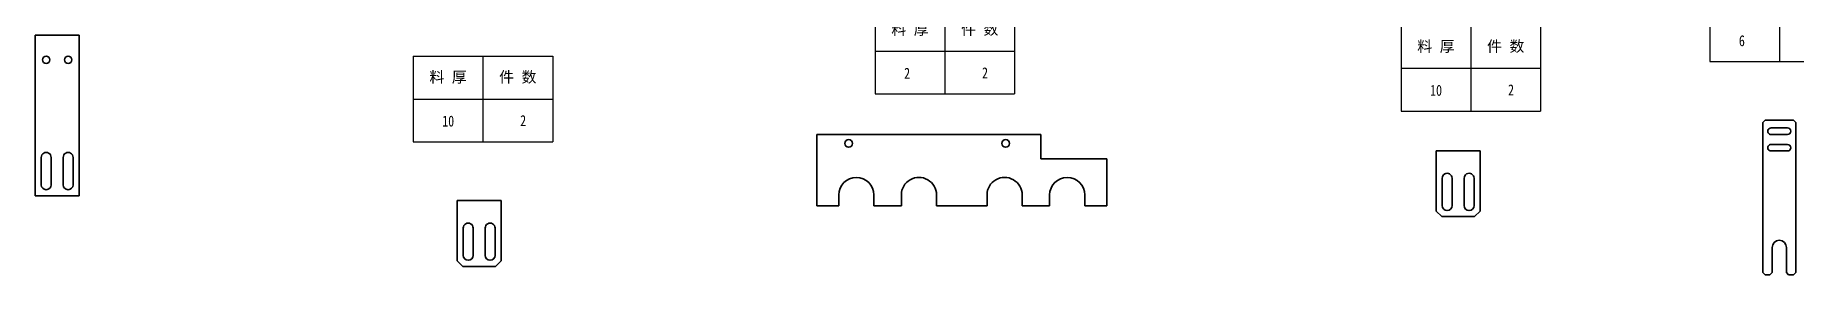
# Model space of a CAD drawing. Header units: millimetres. Extents: x -15766 to 80009, y -9701 to 15159.
# Drawn here: x -11324 to -9721, y 11520 to 11739 of the extents above; entities that cross this region are included whole.
import ezdxf
from ezdxf.enums import TextEntityAlignment as Align

# ---------------------------------------------------------------- set-up
doc = ezdxf.new("R2010")
doc.units = ezdxf.units.MM
doc.layers.add('07', color=7, linetype='Continuous')
doc.layers.add('AM_VIS', color=7, linetype='Continuous', lineweight=18)
doc.layers.add('标注线', color=3, linetype='Continuous', lineweight=18)
doc.styles.add('DIM', font='', dxfattribs={"width": 0.8})
doc.styles.get('DIM').set_extended_font_data('NSimSun')

# ---------------------------------------------------------------- blocks, each defined once
blk = doc.blocks.new('*T2185')
at = {"color": 0, "linetype": 'ByBlock', "lineweight": -2, "transparency": 16777216}
for p, q in [((0, 0), (127, 0)), ((0, 0), (0, -78)), ((63.5, 0), (63.5, -78)), ((127, 0), (127, -78)), ((0, -39), (127, -39)), ((0, -78), (127, -78))]:
    blk.add_line(p, q, dxfattribs=at)
at = {"color": 0, "transparency": 16777216, "char_height": 10, "width": 60.5, "attachment_point": 5}
for s, insert in [('{\\fSimSun|b0|i0|c134|p2;料 厚}', (31.75, -19.5)), ('{\\fSimSun|b0|i0|c134|p2;件 数}', (95.25, -19.5))]:
    blk.add_mtext(s, dxfattribs=dict(at, insert=insert))
blk = doc.blocks.new('圆心打标')
at = {"layer": '标注线'}
for p, q in [((-2.5, 0), (2.5, 0)), ((0, 2.5), (0, -2.5))]:
    blk.add_line(p, q, dxfattribs=at)
blk = doc.blocks.new('拆图参数')
blk.add_blockref('*T2185', (-63.5, 78))
at = {"layer": '标注线'}
blk.add_blockref('圆心打标', (67219.7, -21339.8), dxfattribs=at)
at = {"style": 'DIM', "width": 0.8}
blk.add_attdef('6', text='', height=10, dxfattribs=at).set_placement((-37.1, 18.9), align=Align.MIDDLE_LEFT)
blk.add_attdef('1', text='', height=10, dxfattribs=at).set_placement((36.6, 19.3), align=Align.MIDDLE_CENTER)

msp = doc.modelspace()

# ---------------------------------------------------------------- linework, layer by layer
at = {"layer": 'AM_VIS', "lineweight": 35}
for p, q in [((-11323.67007, 11592.16081), (-11323.66996, 11738.66081)), ((-11323.66996, 11738.66081), (-11283.66996, 11738.66081)), ((-11283.67007, 11592.16081), (-11283.66996, 11738.66081)), ((-9750.6105, 11658.97738), (-9748.6105, 11660.97738)), ((-9750.6105, 11521.97738), (-9750.6105, 11658.97738)), ((-9722.6105, 11660.97738), (-9748.6105, 11660.97738)), ((-9720.6105, 11658.97738), (-9722.6105, 11660.97738)), ((-9720.6105, 11521.97738), (-9720.6105, 11658.97738)), ((-10612.00963, 11647.91801), (-10612.00963, 11582.91801)), ((-10612.00963, 11647.91801), (-10612.00963, 11582.91801)), ((-10612.00963, 11647.91801), (-10408.00963, 11647.91801)), ((-10408.00963, 11625.91801), (-10408.00963, 11647.91801)), ((-9743.1105, 11653.97738), (-9728.1105, 11653.97738)), ((-9728.1105, 11647.97738), (-9743.1105, 11647.97738)), ((-9743.1105, 11638.97738), (-9728.1105, 11638.97738)), ((-11318.17007, 11627.16081), (-11318.17007, 11602.16081)), ((-11309.17007, 11602.16081), (-11309.17007, 11627.16081)), ((-11298.17007, 11627.16081), (-11298.17007, 11602.16081)), ((-11289.17007, 11602.16081), (-11289.17007, 11627.16081)), ((-10408.00963, 11625.91801), (-10348.00963, 11625.91801)), ((-10348.00963, 11625.91801), (-10348.00963, 11582.91801)), ((-10348.00963, 11625.91801), (-10348.00963, 11582.91801)), ((-10008.04625, 11633.16402), (-10048.04625, 11633.16402)), ((-10048.04625, 11578.16402), (-10048.04625, 11633.16402)), ((-10008.04625, 11633.16402), (-10008.04625, 11578.16402)), ((-9728.1105, 11632.97738), (-9743.1105, 11632.97738)), ((-10042.54625, 11583.16402), (-10042.54625, 11608.16402)), ((-10033.54625, 11608.16402), (-10033.54625, 11583.16402)), ((-10022.54625, 11583.16402), (-10022.54625, 11608.16402)), ((-10013.54625, 11608.16402), (-10013.54625, 11583.16402)), ((-11323.67007, 11592.16081), (-11283.67007, 11592.16081)), ((-10592.00963, 11582.91801), (-10592.00963, 11592.91801)), ((-10560.00963, 11592.91801), (-10560.00963, 11582.91801)), ((-10535.00963, 11592.91801), (-10535.00963, 11582.91801)), ((-10503.00963, 11592.91801), (-10503.00963, 11582.91801)), ((-10457.00963, 11592.91801), (-10457.00963, 11582.91801)), ((-10425.00963, 11592.91801), (-10425.00963, 11582.91801)), ((-10400.00963, 11592.91801), (-10400.00963, 11582.91801)), ((-10368.00963, 11582.91801), (-10368.00963, 11592.91801)), ((-10899.43172, 11587.72639), (-10939.43172, 11587.72639)), ((-10939.43172, 11532.72639), (-10939.43172, 11587.72639)), ((-10899.43172, 11587.72639), (-10899.43172, 11532.72639)), ((-10612.00963, 11582.91801), (-10592.00963, 11582.91801)), ((-10535.00963, 11582.91801), (-10560.00963, 11582.91801)), ((-10457.00963, 11582.91801), (-10503.00963, 11582.91801)), ((-10425.00963, 11582.91801), (-10400.00963, 11582.91801)), ((-10348.00963, 11582.91801), (-10368.00963, 11582.91801)), ((-10933.93172, 11537.72639), (-10933.93172, 11562.72639)), ((-10924.93172, 11562.72639), (-10924.93172, 11537.72639)), ((-10913.93172, 11537.72639), (-10913.93172, 11562.72639)), ((-10904.93172, 11562.72639), (-10904.93172, 11537.72639)), ((-10043.04625, 11573.16402), (-10013.04625, 11573.16402)), ((-9742.1105, 11521.97738), (-9742.1105, 11544.97738)), ((-9729.1105, 11521.97738), (-9729.1105, 11544.97738)), ((-10934.43172, 11527.72639), (-10904.43172, 11527.72639)), ((-9750.6105, 11521.97738), (-9748.6105, 11519.97738)), ((-9744.1105, 11519.97738), (-9748.6105, 11519.97738)), ((-9742.1105, 11521.97738), (-9744.1105, 11519.97738)), ((-9727.1105, 11519.97738), (-9729.1105, 11521.97738)), ((-9722.6105, 11519.97738), (-9727.1105, 11519.97738)), ((-9722.6105, 11519.97738), (-9720.6105, 11521.97738))]:
    msp.add_line(p, q, dxfattribs=at)
at = {"layer": 'AM_VIS', "lineweight": 35, "ltscale": 0.176777}
for p, q in [((-10043.04625, 11573.16402), (-10048.04625, 11578.16402)), ((-10013.04625, 11573.16402), (-10008.04625, 11578.16402)), ((-10934.43172, 11527.72639), (-10939.43172, 11532.72639)), ((-10904.43172, 11527.72639), (-10899.43172, 11532.72639))]:
    msp.add_line(p, q, dxfattribs=at)
at = {"layer": 'AM_VIS', "lineweight": 35}
for centre, radius in [((-11313.66996, 11716.16081), 3.3235), ((-11293.66996, 11716.16081), 3.3235), ((-10583.00963, 11639.91801), 3.5), ((-10440.00963, 11639.91801), 3.5)]:
    msp.add_circle(centre, radius, dxfattribs=at)
for centre, radius, start, end in [((-9743.1105, 11650.97738), 3, 89.999991, 269.999994), ((-9743.1105, 11635.97738), 3, 89.999991, 269.999994), ((-9728.1105, 11650.97738), 3, 269.999992, 89.999991), ((-9728.1105, 11635.97738), 3, 269.999992, 89.999991), ((-11313.67007, 11627.16081), 4.5, 0.00003238, 180.00003597), ((-11293.67007, 11627.16081), 4.5, 0.00003238, 180.00003597), ((-10576.00963, 11592.91801), 16, 0.00000501, 180), ((-10519.00963, 11592.91801), 16, 0, 180.00000501), ((-10441.00963, 11592.91801), 16, 0, 180.00000501), ((-10384.00963, 11592.91801), 16, 0, 179.99999499), ((-10038.04625, 11608.16402), 4.5, 0, 180.00000501), ((-10018.04625, 11608.16402), 4.5, 0, 180.00000501), ((-11313.67007, 11602.16081), 4.5, 180.00003597, 0.00003233), ((-11293.67007, 11602.16081), 4.5, 180.00003597, 0.00003233), ((-10038.04625, 11583.16402), 4.5, 180.00000501, 0), ((-10018.04625, 11583.16402), 4.5, 180.00000501, 0), ((-10929.43172, 11562.72639), 4.5, 0, 180.00000501), ((-10909.43172, 11562.72639), 4.5, 0, 180.00000501), ((-9735.6105, 11544.97738), 6.5, 359.999997, 179.999991), ((-10929.43172, 11537.72639), 4.5, 180.00000501, 0), ((-10909.43172, 11537.72639), 4.5, 180.00000501, 0)]:
    msp.add_arc(centre, radius, start, end, dxfattribs=at)

# ---------------------------------------------------------------- block references
at = {"layer": '07'}
for p, values in [((-11035.27892, 15010.7561), {'1': '4', '6': '10'}), ((-11507.96088, 14989.69733), {'1': '4', '6': '10'}), ((-10063.29212, 13798.76482), {'1': '28', '6': '6'}), ((-14544.03886, 13736.63633), {'1': '24', '6': '6'}), ((-14336.03856, 12039.52065), {'1': '2', '6': '4'}), ((-13401.56711, 11999.81978), {'1': '4', '6': '9'}), ((-12009.89608, 11947.54257), {'1': '2', '6': '8'}), ((-11291.90793, 11797.06064), {'1': '2', '6': '9'}), ((-12718.41476, 11718.95096), {'1': '2', '6': '6'}), ((-9735.30212, 11714.6964), {'1': '2', '6': '6'}), ((-10495.41102, 11684.97218), {'1': '2', '6': '2'}), ((-10016.49415, 11669.4232), {'1': '2', '6': '10'}), ((-10915.98196, 11641.37834), {'1': '2', '6': '10'})]:
    msp.add_blockref('拆图参数', p, dxfattribs=at).add_auto_attribs(values)

doc.saveas('drawing.dxf')
